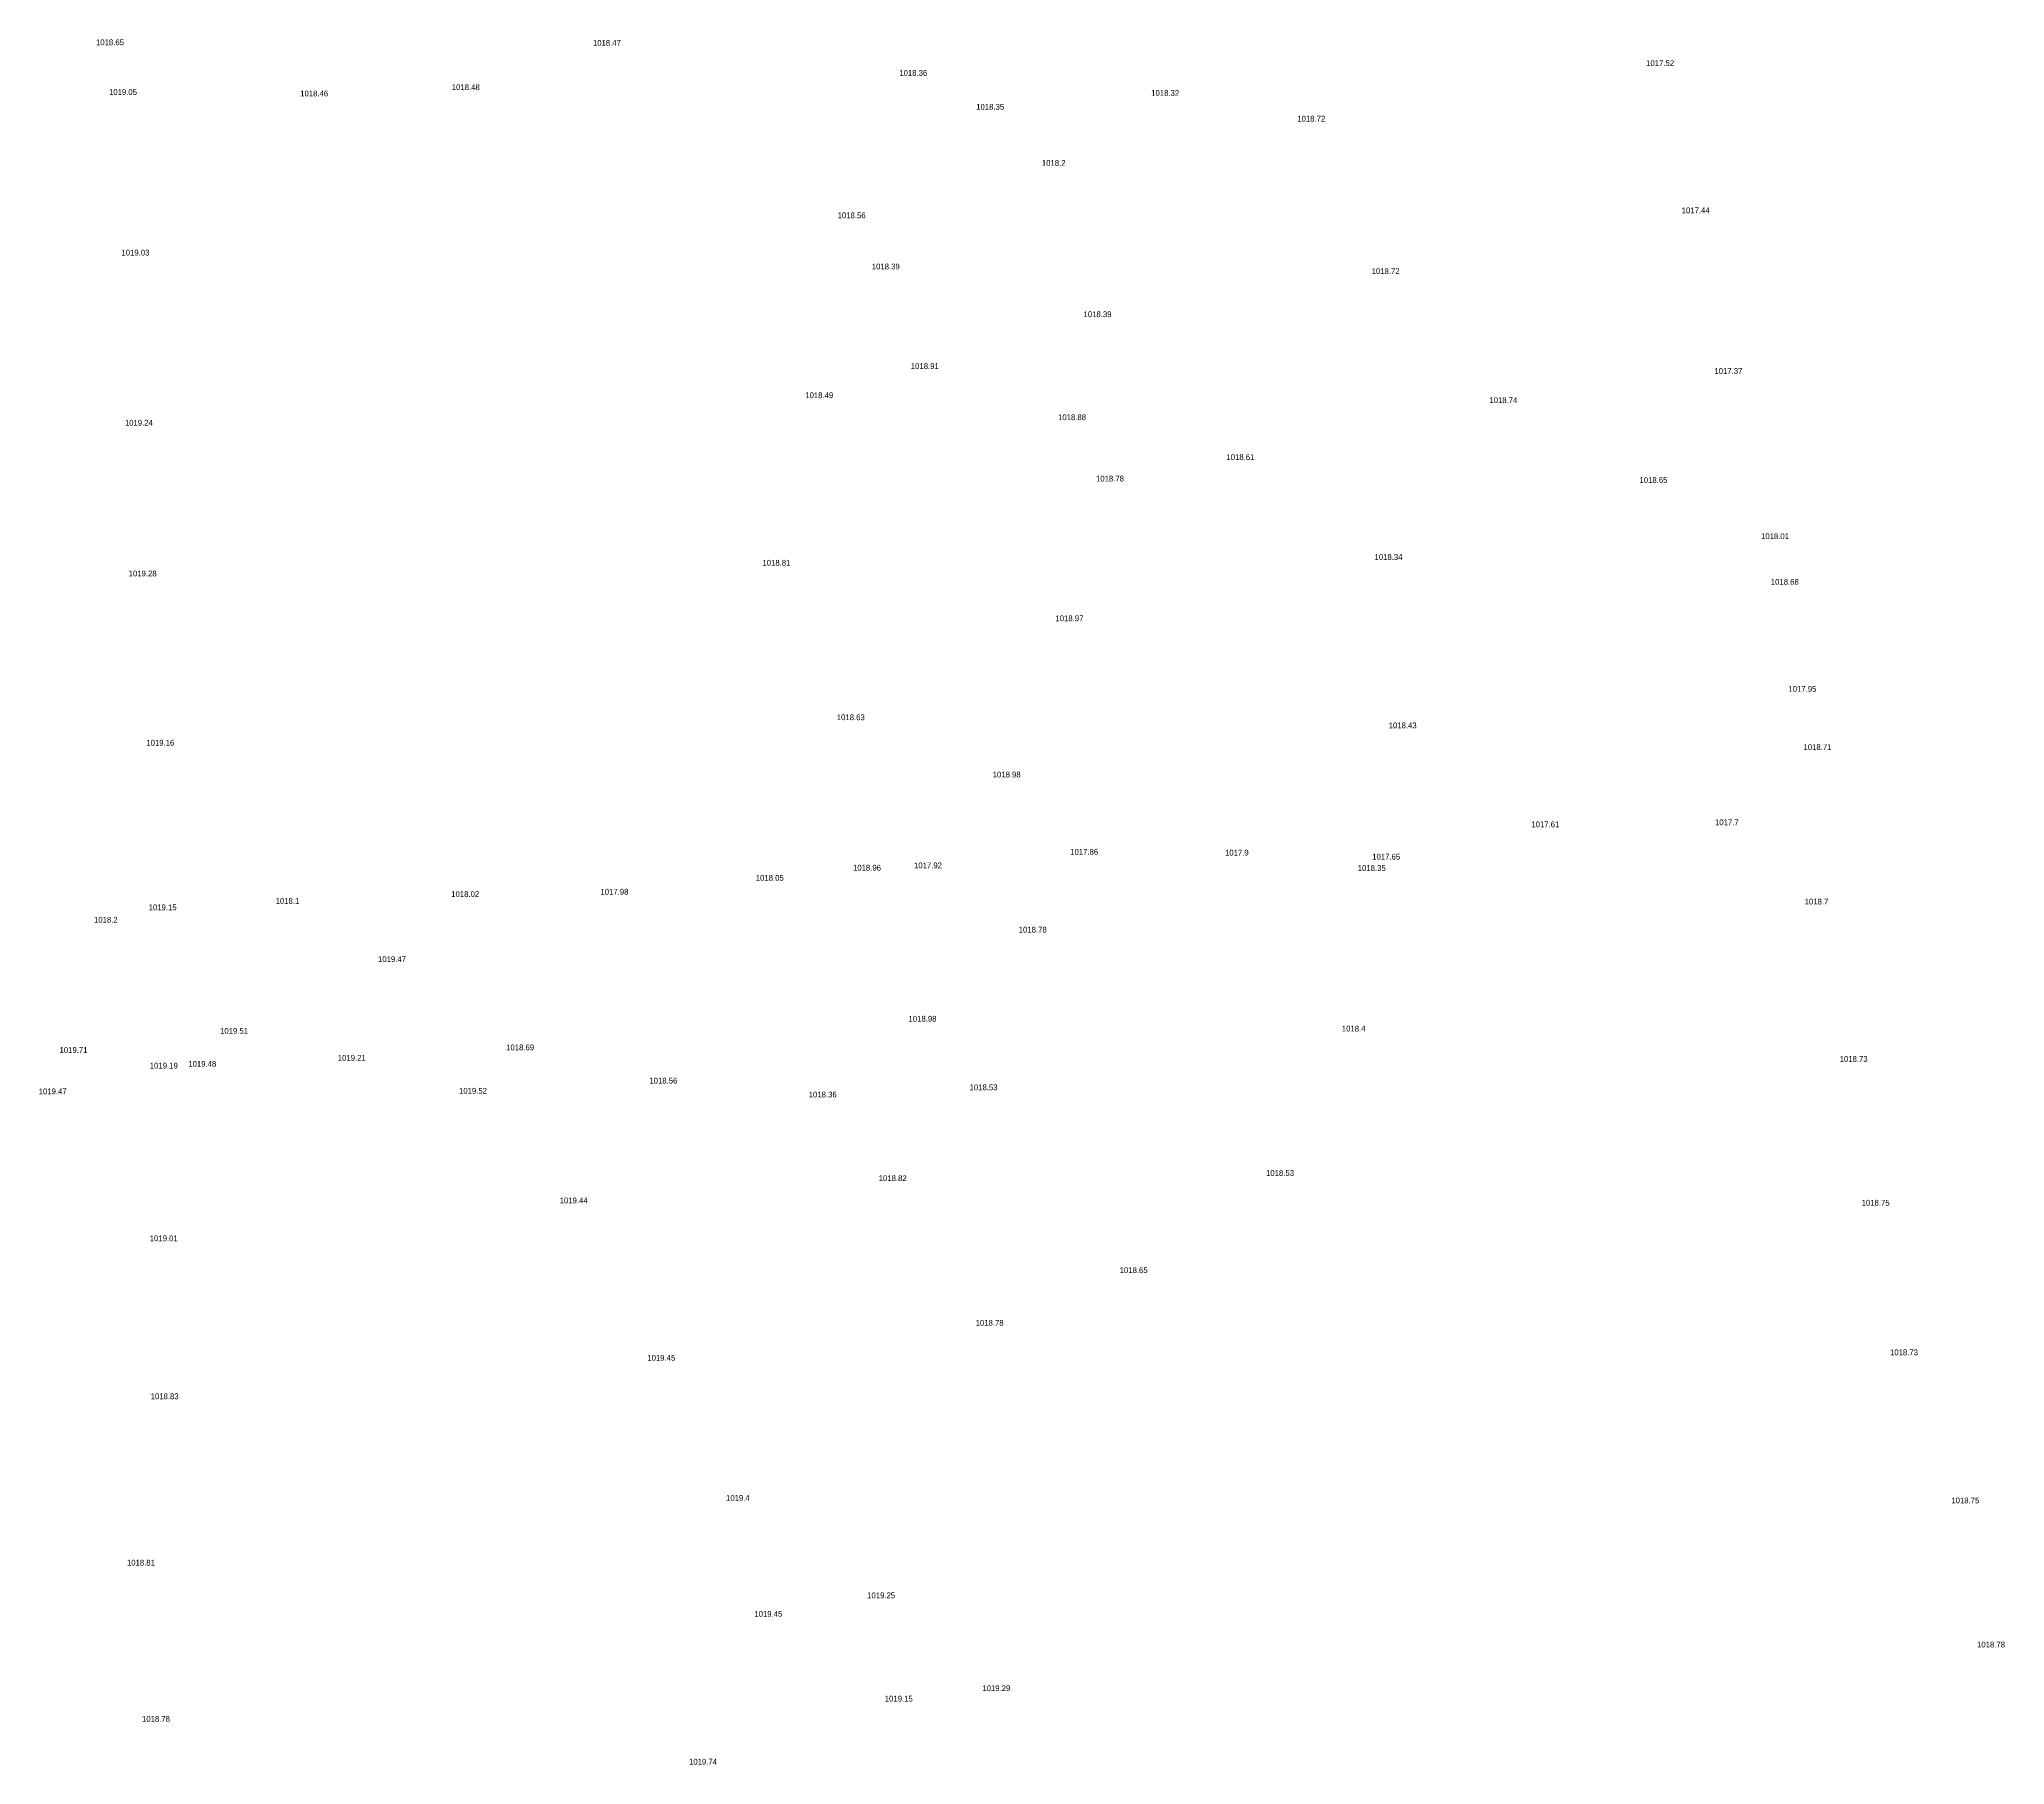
# Model space of a CAD drawing. Header units: inches. Extents: x 628884 to 629912, y 4519174 to 4520145.
# Drawn here: x 629475.1 to 629543, y 4519633.3 to 4519693 of the extents above; entities that cross this region are included whole.
import ezdxf

# ---------------------------------------------------------------- set-up
doc = ezdxf.new("R2010")
doc.units = ezdxf.units.IN
doc.header["$MEASUREMENT"] = 0

msp = doc.modelspace()

# ---------------------------------------------------------------- texts
for s, p in [('1018.65', (629477.02, 4519692.77, 1018.65)), ('1018.47', (629494.2, 4519692.75, 1018.47)), ('1017.52', (629530.61, 4519692.05, 1017.52)), ('1018.48', (629489.32, 4519691.22, 1018.48)), ('1018.36', (629504.79, 4519691.71, 1018.36)), ('1019.05', (629477.47, 4519691.05, 1019.05)), ('1018.46', (629484.08, 4519691, 1018.46)), ('1018.35', (629507.45, 4519690.54, 1018.35)), ('1018.32', (629513.5, 4519691.02, 1018.32)), ('1018.72', (629518.55, 4519690.13, 1018.72)), ('1018.2', (629509.72, 4519688.6, 1018.2)), ('1018.56', (629502.66, 4519686.79, 1018.56)), ('1017.44', (629531.84, 4519686.96, 1017.44)), ('1019.03', (629477.9, 4519685.5, 1019.03)), ('1018.39', (629503.84, 4519685.02, 1018.39)), ('1018.72', (629521.12, 4519684.86, 1018.72)), ('1018.39', (629511.16, 4519683.37, 1018.39)), ('1018.91', (629505.19, 4519681.58, 1018.91)), ('1017.37', (629532.97, 4519681.41, 1017.37)), ('1018.49', (629501.54, 4519680.57, 1018.49)), ('1018.74', (629525.19, 4519680.4, 1018.74)), ('1019.24', (629478.02, 4519679.62, 1019.24)), ('1018.88', (629510.28, 4519679.81, 1018.88)), ('1018.61', (629516.1, 4519678.43, 1018.61)), ('1018.78', (629511.59, 4519677.69, 1018.78)), ('1018.65', (629530.38, 4519677.64, 1018.65)), ('1018.01', (629534.58, 4519675.7, 1018.01)), ('1018.34', (629521.22, 4519674.98, 1018.34)), ('1019.28', (629478.15, 4519674.41, 1019.28)), ('1018.81', (629500.06, 4519674.78, 1018.81)), ('1018.68', (629534.92, 4519674.12, 1018.68)), ('1018.97', (629510.19, 4519672.86, 1018.97)), ('1017.95', (629535.53, 4519670.42, 1017.95)), ('1018.63', (629502.63, 4519669.44, 1018.63)), ('1018.43', (629521.71, 4519669.16, 1018.43)), ('1019.16', (629478.76, 4519668.56, 1019.16)), ('1018.71', (629536.05, 4519668.41, 1018.71)), ('1018.98', (629508.02, 4519667.46, 1018.98)), ('1017.61', (629526.64, 4519665.74, 1017.61)), ('1017.7', (629532.99, 4519665.81, 1017.7)), ('1017.86', (629510.7, 4519664.79, 1017.86)), ('1017.9', (629516.05, 4519664.76, 1017.9)), ('1018.96', (629503.19, 4519664.24, 1018.96)), ('1017.92', (629505.3, 4519664.32, 1017.92)), ('1018.35', (629520.64, 4519664.23, 1018.35)), ('1017.65', (629521.14, 4519664.62, 1017.65)), ('1018.02', (629489.3, 4519663.33, 1018.02)), ('1017.98', (629494.46, 4519663.41, 1017.98)), ('1018.05', (629499.83, 4519663.89, 1018.05)), ('1019.15', (629478.84, 4519662.87, 1019.15)), ('1018.1', (629483.23, 4519663.09, 1018.1)), ('1018.7', (629536.09, 4519663.07, 1018.7)), ('1018.2', (629476.95, 4519662.44, 1018.2)), ('1018.78', (629508.92, 4519662.1, 1018.78)), ('1019.47', (629486.77, 4519661.08, 1019.47)), ('1019.51', (629481.31, 4519658.6, 1019.51)), ('1018.98', (629505.11, 4519659.02, 1018.98)), ('1018.4', (629520.09, 4519658.68, 1018.4)), ('1019.71', (629475.76, 4519657.94, 1019.71)), ('1018.69', (629491.2, 4519658.03, 1018.69)), ('1019.19', (629478.88, 4519657.4, 1019.19)), ('1019.48', (629480.21, 4519657.46, 1019.48)), ('1019.21', (629485.38, 4519657.67, 1019.21)), ('1018.73', (629537.3, 4519657.63, 1018.73)), ('1019.47', (629475.04, 4519656.51, 1019.47)), ('1019.52', (629489.57, 4519656.53, 1019.52)), ('1018.56', (629496.15, 4519656.88, 1018.56)), ('1018.53', (629507.22, 4519656.65, 1018.53)), ('1018.36', (629501.66, 4519656.4, 1018.36)), ('1018.82', (629504.08, 4519653.51, 1018.82)), ('1018.53', (629517.47, 4519653.69, 1018.53)), ('1019.44', (629493.05, 4519652.74, 1019.44)), ('1018.75', (629538.06, 4519652.66, 1018.75)), ('1019.01', (629478.88, 4519651.43, 1019.01)), ('1018.65', (629512.41, 4519650.33, 1018.65)), ('1018.78', (629507.43, 4519648.51, 1018.78)), ('1019.45', (629496.08, 4519647.3, 1019.45)), ('1018.73', (629539.04, 4519647.49, 1018.73)), ('1018.83', (629478.91, 4519645.97, 1018.83)), ('1019.4', (629498.8, 4519642.46, 1019.4)), ('1018.75', (629541.16, 4519642.37, 1018.75)), ('1018.81', (629478.09, 4519640.22, 1018.81)), ('1019.25', (629503.68, 4519639.09, 1019.25)), ('1019.45', (629499.78, 4519638.45, 1019.45)), ('1018.78', (629542.05, 4519637.39, 1018.78)), ('1019.15', (629504.29, 4519635.52, 1019.15)), ('1019.29', (629507.66, 4519635.88, 1019.29)), ('1018.78', (629478.61, 4519634.82, 1018.78)), ('1019.74', (629497.52, 4519633.34, 1019.74))]:
    msp.add_text(s, height=0.2).set_placement(p)

doc.saveas('drawing.dxf')
